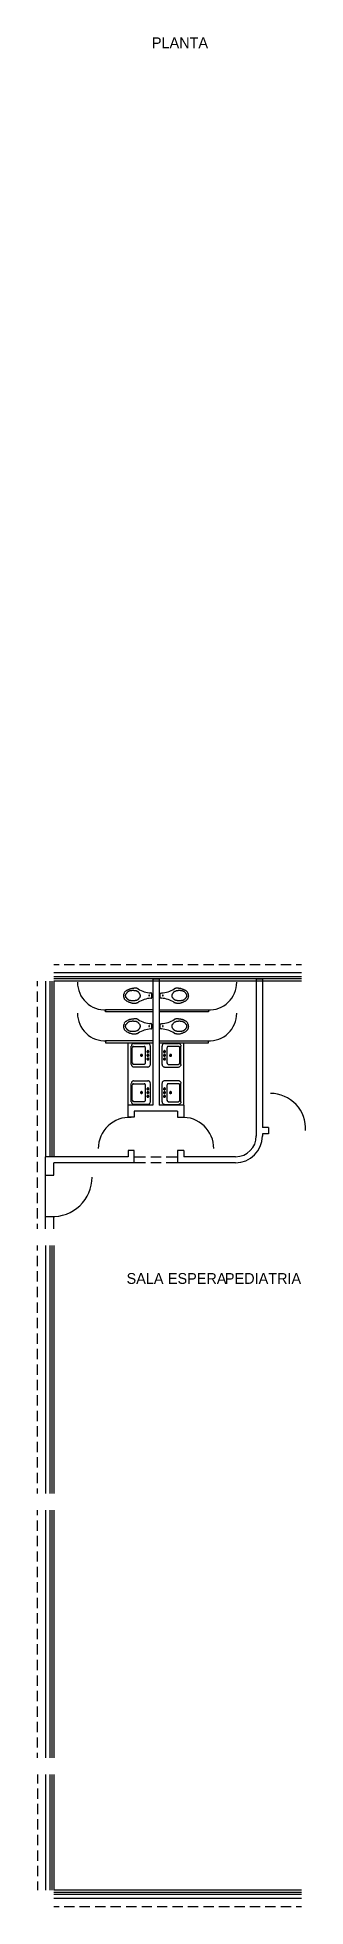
# Model space of a CAD drawing. Header units: metres. Extents: x 0 to 61, y 0 to 90.7.
# Drawn here: x 0 to 4.98, y 56.13 to 90.74 of the extents above; entities that cross this region are included whole.
import ezdxf

# ---------------------------------------------------------------- set-up
doc = ezdxf.new("R2010")
doc.units = ezdxf.units.M
for name, color, linetype in [('MURO_REAL', 7, 'Continuous'), ('PUERTA_REAL', 7, 'Continuous'), ('ROTULO_REAL', 7, 'Continuous')]:
    doc.layers.add(name, color=color, linetype=linetype)

msp = doc.modelspace()

# ---------------------------------------------------------------- texts
at = {"layer": 'ROTULO_REAL'}
for s, p in [('PLANTA', (2.125, 90.543)), ('SALA', (1.655, 67.662)), ('ESPERA', (2.421, 67.662)), ('PEDIATRIA', (3.479, 67.662))]:
    msp.add_text(s, height=0.2, dxfattribs=at).set_placement(p)

# ---------------------------------------------------------------- linework, layer by layer
at = {"layer": 'MURO_REAL'}
for p, q in [((0.309, 73.577), (0.402, 73.577)), ((4.898, 73.42), (0.309, 73.42)), ((0.5, 73.577), (0.691, 73.577)), ((0.784, 73.577), (0.975, 73.577)), ((1.073, 73.577), (1.264, 73.577)), ((1.357, 73.577), (1.548, 73.577)), ((1.646, 73.577), (1.837, 73.577)), ((1.935, 73.577), (2.126, 73.577)), ((2.219, 73.577), (2.41, 73.577)), ((2.508, 73.577), (2.699, 73.577)), ((2.792, 73.577), (2.983, 73.577)), ((3.081, 73.577), (3.272, 73.577)), ((3.365, 73.577), (3.561, 73.577)), ((3.654, 73.577), (3.845, 73.577)), ((3.943, 73.577), (4.134, 73.577)), ((4.227, 73.577), (4.418, 73.577)), ((4.516, 73.577), (4.707, 73.577)), ((4.8, 73.577), (4.898, 73.577)), ((0, 73.176), (0, 73.269)), ((0, 72.887), (0, 73.078)), ((0.152, 73.269), (0.152, 70.016)), ((0.23, 73.269), (0.23, 70.016)), ((0.269, 73.269), (0.269, 70.016)), ((4.898, 73.347), (0.309, 73.347)), ((4.898, 73.308), (0.309, 73.308)), ((0.309, 73.269), (0.309, 70.016)), ((4.898, 73.269), (0.309, 73.269)), ((2.14, 73.308), (2.258, 73.308)), ((2.14, 73.308), (2.14, 70.971)), ((2.258, 73.308), (2.258, 70.971)), ((4.056, 73.308), (4.173, 73.308)), ((4.056, 73.308), (4.056, 70.398)), ((4.173, 73.308), (4.173, 70.555)), ((0, 72.598), (0, 72.793)), ((2.14, 72.735), (1.264, 72.735)), ((1.264, 72.696), (1.264, 72.735)), ((2.14, 72.696), (1.264, 72.696)), ((2.121, 72.965), (2.121, 73.029)), ((2.258, 72.735), (3.174, 72.735)), ((3.174, 72.696), (2.258, 72.696)), ((2.278, 72.965), (2.278, 73.029)), ((3.174, 72.735), (3.174, 72.696)), ((0, 72.313), (0, 72.504)), ((2.121, 72.397), (2.121, 72.46)), ((2.278, 72.397), (2.278, 72.46)), ((0, 72.024), (0, 72.216)), ((2.14, 72.162), (1.264, 72.162)), ((1.264, 72.162), (1.264, 72.122)), ((1.264, 72.122), (2.14, 72.122)), ((1.685, 70.971), (1.685, 72.122)), ((1.739, 71.721), (1.739, 72.064)), ((1.758, 71.75), (1.758, 72.034)), ((1.783, 72.059), (1.979, 72.059)), ((1.788, 72.113), (2.047, 72.113)), ((1.998, 72.034), (1.998, 71.75)), ((2.091, 72.064), (2.091, 71.721)), ((2.258, 72.162), (3.174, 72.162)), ((2.258, 72.122), (3.174, 72.122)), ((2.307, 72.064), (2.307, 71.721)), ((2.616, 72.108), (2.356, 72.108)), ((2.4, 72.034), (2.4, 71.75)), ((2.616, 72.059), (2.424, 72.059)), ((2.64, 71.75), (2.64, 72.034)), ((2.66, 71.721), (2.66, 72.064)), ((2.718, 70.971), (2.718, 72.122)), ((3.174, 72.122), (3.174, 72.162)), ((0, 71.74), (0, 71.931)), ((1.979, 71.726), (1.783, 71.726)), ((2.047, 71.677), (1.788, 71.677)), ((1.954, 71.892), (1.91, 71.892)), ((1.93, 71.868), (1.93, 71.917)), ((2.067, 71.961), (2.023, 71.961)), ((2.067, 71.892), (2.023, 71.892)), ((2.067, 71.824), (2.023, 71.824)), ((2.047, 71.936), (2.047, 71.985)), ((2.047, 71.868), (2.047, 71.917)), ((2.047, 71.799), (2.047, 71.848)), ((2.331, 71.961), (2.376, 71.961)), ((2.331, 71.892), (2.376, 71.892)), ((2.331, 71.824), (2.376, 71.824)), ((2.356, 71.936), (2.356, 71.985)), ((2.356, 71.868), (2.356, 71.912)), ((2.356, 71.799), (2.356, 71.843)), ((2.356, 71.672), (2.616, 71.672)), ((2.424, 71.726), (2.616, 71.726)), ((2.444, 71.892), (2.493, 71.892)), ((2.469, 71.868), (2.469, 71.912)), ((0, 71.451), (0, 71.642)), ((0, 71.167), (0, 71.358)), ((1.739, 71.03), (1.739, 71.373)), ((1.758, 71.06), (1.758, 71.344)), ((1.783, 71.368), (1.979, 71.368)), ((1.788, 71.422), (2.047, 71.422)), ((1.998, 71.344), (1.998, 71.06)), ((2.091, 71.373), (2.091, 71.03)), ((2.307, 71.373), (2.307, 71.03)), ((2.616, 71.422), (2.356, 71.422)), ((2.4, 71.344), (2.4, 71.06)), ((2.616, 71.368), (2.424, 71.368)), ((2.64, 71.06), (2.64, 71.344)), ((2.66, 71.03), (2.66, 71.373)), ((0, 70.878), (0, 71.069)), ((1.685, 70.746), (1.685, 70.971)), ((2.14, 70.971), (1.685, 70.971)), ((1.979, 71.035), (1.783, 71.035)), ((2.047, 70.986), (1.788, 70.986)), ((1.954, 71.202), (1.91, 71.202)), ((1.93, 71.182), (1.93, 71.226)), ((2.067, 71.27), (2.023, 71.27)), ((2.067, 71.202), (2.023, 71.202)), ((2.067, 71.133), (2.023, 71.133)), ((2.047, 71.251), (2.047, 71.295)), ((2.047, 71.182), (2.047, 71.226)), ((2.047, 71.109), (2.047, 71.158)), ((2.718, 70.971), (2.258, 70.971)), ((2.331, 71.27), (2.376, 71.27)), ((2.331, 71.202), (2.376, 71.202)), ((2.331, 71.133), (2.376, 71.133)), ((2.356, 71.251), (2.356, 71.295)), ((2.356, 71.182), (2.356, 71.226)), ((2.356, 71.109), (2.356, 71.158)), ((2.356, 70.986), (2.616, 70.986)), ((2.424, 71.035), (2.616, 71.035)), ((2.444, 71.202), (2.493, 71.202)), ((2.469, 71.182), (2.469, 71.226)), ((2.718, 70.971), (2.718, 70.746)), ((0, 70.589), (0, 70.78)), ((1.798, 70.746), (1.685, 70.746)), ((1.798, 70.859), (1.798, 70.746)), ((2.601, 70.859), (1.798, 70.859)), ((2.601, 70.859), (2.601, 70.746)), ((2.601, 70.746), (2.718, 70.746)), ((0, 70.305), (0, 70.496)), ((4.286, 70.555), (4.173, 70.555)), ((4.173, 70.438), (4.173, 70.398)), ((4.286, 70.438), (4.173, 70.438)), ((4.286, 70.555), (4.286, 70.438)), ((0, 70.016), (0, 70.207)), ((0, 69.732), (0, 69.923)), ((1.685, 70.016), (0.152, 70.016)), ((0.152, 69.673), (0.152, 70.016)), ((1.798, 70.134), (1.685, 70.134)), ((1.685, 70.134), (1.685, 70.016)), ((1.798, 69.904), (1.798, 70.134)), ((1.798, 70.016), (2.008, 70.016)), ((2.106, 70.016), (2.297, 70.016)), ((2.39, 70.016), (2.601, 70.016)), ((2.718, 70.134), (2.601, 70.134)), ((2.601, 70.134), (2.601, 69.904)), ((2.718, 70.134), (2.718, 70.016)), ((3.673, 70.016), (2.718, 70.016)), ((0, 69.443), (0, 69.634)), ((0.152, 69.673), (0.309, 69.673)), ((0.152, 68.909), (0.152, 69.673)), ((1.798, 69.904), (0.309, 69.904)), ((0.309, 69.673), (0.309, 69.904)), ((2.008, 69.904), (1.798, 69.904)), ((2.297, 69.904), (2.106, 69.904)), ((2.601, 69.904), (2.39, 69.904)), ((3.673, 69.904), (2.601, 69.904)), ((0, 69.154), (0, 69.345)), ((0, 68.87), (0, 69.061)), ((0.152, 68.679), (0.152, 68.909)), ((0.152, 68.909), (0.309, 68.909)), ((0.309, 68.679), (0.309, 68.909)), ((0, 68.679), (0, 68.772)), ((0, 68.278), (0, 68.371)), ((0.152, 68.371), (0.152, 63.781)), ((0.23, 68.371), (0.23, 63.781)), ((0.269, 68.371), (0.269, 63.781)), ((0.309, 68.371), (0.309, 63.781)), ((0, 67.989), (0, 68.18)), ((0, 67.704), (0, 67.896)), ((0, 67.416), (0, 67.607)), ((0, 67.127), (0, 67.318)), ((0, 66.842), (0, 67.033)), ((0, 66.553), (0, 66.744)), ((0, 66.269), (0, 66.46)), ((0, 65.98), (0, 66.171)), ((0, 65.691), (0, 65.887)), ((0, 65.407), (0, 65.598)), ((0, 65.118), (0, 65.309)), ((0, 64.834), (0, 65.025)), ((0, 64.545), (0, 64.736)), ((0, 64.261), (0, 64.452)), ((0, 63.972), (0, 64.163)), ((0, 63.781), (0, 63.874)), ((0, 63.38), (0, 63.473)), ((0.152, 63.473), (0.152, 58.883)), ((0.23, 63.473), (0.23, 58.883)), ((0.269, 63.473), (0.269, 58.883)), ((0.309, 63.473), (0.309, 58.883)), ((0, 63.091), (0, 63.282)), ((0, 62.807), (0, 62.998)), ((0, 62.518), (0, 62.709)), ((0, 62.233), (0, 62.424)), ((0, 61.944), (0, 62.136)), ((0, 61.656), (0, 61.847)), ((0, 61.371), (0, 61.562)), ((0, 61.082), (0, 61.273)), ((0, 60.798), (0, 60.989)), ((0, 60.509), (0, 60.7)), ((0, 60.22), (0, 60.411)), ((0, 59.936), (0, 60.127)), ((0, 59.647), (0, 59.838)), ((0, 59.363), (0, 59.554)), ((0, 59.074), (0, 59.265)), ((0, 58.883), (0, 58.981)), ((0, 58.575), (0, 58.413)), ((0.152, 58.575), (0.152, 56.434)), ((0.23, 58.575), (0.23, 56.434)), ((0.269, 58.575), (0.269, 56.434)), ((0.309, 58.575), (0.309, 56.434)), ((0, 58.32), (0, 58.129)), ((0, 58.031), (0, 57.84)), ((0, 57.747), (0, 57.556)), ((0, 57.458), (0, 57.267)), ((0, 57.169), (0, 56.978)), ((0, 56.885), (0, 56.694)), ((0, 56.596), (0, 56.434)), ((4.898, 56.434), (0.309, 56.434)), ((4.898, 56.395), (0.309, 56.395)), ((4.898, 56.356), (0.309, 56.356)), ((4.898, 56.282), (0.309, 56.282)), ((0.309, 56.131), (0.402, 56.131)), ((0.5, 56.131), (0.691, 56.131)), ((0.784, 56.131), (0.975, 56.131)), ((1.073, 56.131), (1.264, 56.131)), ((1.357, 56.131), (1.548, 56.131)), ((1.646, 56.131), (1.837, 56.131)), ((1.935, 56.131), (2.126, 56.131)), ((2.219, 56.131), (2.41, 56.131)), ((2.508, 56.131), (2.699, 56.131)), ((2.792, 56.131), (2.983, 56.131)), ((3.081, 56.131), (3.272, 56.131)), ((3.365, 56.131), (3.561, 56.131)), ((3.654, 56.131), (3.845, 56.131)), ((3.943, 56.131), (4.134, 56.131)), ((4.227, 56.131), (4.418, 56.131)), ((4.516, 56.131), (4.707, 56.131)), ((4.8, 56.131), (4.898, 56.131))]:
    msp.add_line(p, q, dxfattribs=at)
at = {"layer": 'PUERTA_REAL'}
for points in [[(0.744, 73.247), (0.747, 73.194), (0.755, 73.143), (0.768, 73.093), (0.786, 73.045), (0.809, 72.998), (0.836, 72.954), (0.868, 72.913), (0.904, 72.875)], [(1.615, 73.052), (1.611, 73.046), (1.607, 73.039), (1.604, 73.033), (1.602, 73.026), (1.599, 73.019), (1.598, 73.012), (1.597, 73.004), (1.597, 72.997)], [(1.668, 73.101), (1.66, 73.096), (1.653, 73.091), (1.645, 73.086), (1.638, 73.08), (1.631, 73.074), (1.625, 73.068), (1.619, 73.061), (1.613, 73.054)], [(1.677, 73.064), (1.673, 73.061), (1.668, 73.058), (1.664, 73.054), (1.66, 73.05), (1.656, 73.046), (1.653, 73.041), (1.65, 73.037), (1.647, 73.032)], [(1.738, 73.125), (1.729, 73.123), (1.72, 73.121), (1.712, 73.118), (1.703, 73.115), (1.695, 73.112), (1.687, 73.108), (1.679, 73.104), (1.671, 73.1)], [(1.716, 73.087), (1.71, 73.085), (1.704, 73.083), (1.699, 73.081), (1.693, 73.078), (1.688, 73.076), (1.682, 73.073), (1.677, 73.07), (1.672, 73.067)], [(1.771, 73.092), (1.764, 73.092), (1.757, 73.092), (1.75, 73.091), (1.743, 73.09), (1.736, 73.089), (1.729, 73.088), (1.722, 73.086), (1.716, 73.085)], [(1.824, 73.136), (1.814, 73.136), (1.803, 73.136), (1.792, 73.135), (1.782, 73.134), (1.771, 73.133), (1.761, 73.131), (1.75, 73.129), (1.74, 73.127)], [(1.825, 73.085), (1.819, 73.086), (1.812, 73.088), (1.805, 73.089), (1.798, 73.09), (1.791, 73.091), (1.784, 73.092), (1.778, 73.092), (1.771, 73.092)], [(1.869, 73.125), (1.864, 73.127), (1.858, 73.13), (1.853, 73.132), (1.847, 73.133), (1.842, 73.135), (1.836, 73.136), (1.83, 73.136), (1.824, 73.136)], [(1.874, 73.067), (1.869, 73.07), (1.864, 73.073), (1.858, 73.076), (1.853, 73.078), (1.848, 73.081), (1.842, 73.083), (1.836, 73.085), (1.831, 73.087)], [(1.875, 73.116), (1.874, 73.117), (1.873, 73.118), (1.872, 73.118), (1.871, 73.119), (1.869, 73.12), (1.868, 73.12), (1.867, 73.121), (1.866, 73.122)], [(1.9, 73.032), (1.897, 73.037), (1.893, 73.041), (1.89, 73.046), (1.886, 73.05), (1.882, 73.054), (1.878, 73.058), (1.873, 73.061), (1.869, 73.064)], [(1.87, 73.123), (1.897, 73.107), (1.925, 73.093), (1.954, 73.081), (1.983, 73.07), (2.014, 73.062), (2.044, 73.055), (2.075, 73.051), (2.107, 73.049)], [(2.121, 73.031), (2.12, 73.034), (2.12, 73.038), (2.118, 73.04), (2.116, 73.043), (2.114, 73.045), (2.111, 73.047), (2.108, 73.048), (2.104, 73.048)], [(2.299, 73.048), (2.296, 73.048), (2.292, 73.047), (2.29, 73.045), (2.287, 73.043), (2.285, 73.04), (2.284, 73.038), (2.283, 73.034), (2.282, 73.031)], [(2.301, 73.049), (2.333, 73.051), (2.364, 73.055), (2.395, 73.062), (2.425, 73.07), (2.454, 73.081), (2.483, 73.093), (2.511, 73.107), (2.538, 73.123)], [(2.534, 73.064), (2.53, 73.061), (2.525, 73.058), (2.521, 73.054), (2.517, 73.05), (2.514, 73.046), (2.51, 73.041), (2.507, 73.037), (2.504, 73.032)], [(2.537, 73.122), (2.536, 73.121), (2.535, 73.12), (2.534, 73.12), (2.533, 73.119), (2.532, 73.118), (2.531, 73.118), (2.529, 73.117), (2.528, 73.116)], [(2.578, 73.087), (2.572, 73.085), (2.566, 73.083), (2.561, 73.081), (2.555, 73.078), (2.55, 73.076), (2.544, 73.073), (2.539, 73.07), (2.534, 73.067)], [(2.584, 73.136), (2.578, 73.136), (2.572, 73.136), (2.566, 73.135), (2.561, 73.133), (2.555, 73.132), (2.55, 73.13), (2.545, 73.127), (2.539, 73.125)], [(2.633, 73.092), (2.626, 73.092), (2.619, 73.092), (2.612, 73.091), (2.605, 73.09), (2.598, 73.089), (2.591, 73.088), (2.585, 73.086), (2.578, 73.085)], [(2.669, 73.127), (2.658, 73.129), (2.648, 73.131), (2.637, 73.133), (2.626, 73.134), (2.616, 73.135), (2.605, 73.136), (2.594, 73.136), (2.584, 73.136)], [(2.688, 73.085), (2.681, 73.086), (2.674, 73.088), (2.667, 73.089), (2.66, 73.09), (2.653, 73.091), (2.647, 73.092), (2.64, 73.092), (2.633, 73.092)], [(2.733, 73.1), (2.725, 73.104), (2.717, 73.108), (2.708, 73.112), (2.7, 73.115), (2.691, 73.118), (2.683, 73.121), (2.674, 73.123), (2.665, 73.125)], [(2.731, 73.067), (2.726, 73.07), (2.721, 73.073), (2.716, 73.076), (2.71, 73.078), (2.705, 73.081), (2.699, 73.083), (2.693, 73.085), (2.688, 73.087)], [(2.762, 73.032), (2.759, 73.037), (2.755, 73.041), (2.752, 73.046), (2.748, 73.05), (2.744, 73.054), (2.74, 73.058), (2.735, 73.061), (2.731, 73.064)], [(2.79, 73.054), (2.784, 73.061), (2.778, 73.068), (2.772, 73.074), (2.765, 73.08), (2.758, 73.086), (2.751, 73.091), (2.743, 73.096), (2.735, 73.101)], [(2.807, 72.997), (2.806, 73.004), (2.805, 73.012), (2.804, 73.019), (2.802, 73.026), (2.799, 73.033), (2.796, 73.039), (2.792, 73.046), (2.788, 73.052)], [(3.539, 72.875), (3.575, 72.913), (3.606, 72.954), (3.634, 72.998), (3.656, 73.045), (3.674, 73.093), (3.687, 73.143), (3.695, 73.194), (3.698, 73.247)], [(0.904, 72.875), (0.944, 72.841), (0.986, 72.812), (1.031, 72.787), (1.079, 72.766), (1.128, 72.751), (1.179, 72.741), (1.23, 72.735), (1.283, 72.735)], [(1.597, 72.997), (1.597, 72.989), (1.598, 72.982), (1.599, 72.975), (1.602, 72.968), (1.604, 72.961), (1.607, 72.954), (1.611, 72.948), (1.615, 72.942)], [(1.613, 72.94), (1.619, 72.933), (1.625, 72.926), (1.631, 72.919), (1.638, 72.913), (1.645, 72.908), (1.653, 72.902), (1.66, 72.897), (1.668, 72.893)], [(1.641, 73.031), (1.639, 73.027), (1.637, 73.023), (1.635, 73.019), (1.633, 73.015), (1.632, 73.01), (1.632, 73.006), (1.631, 73.001), (1.631, 72.997)], [(1.631, 72.997), (1.631, 72.992), (1.632, 72.988), (1.632, 72.983), (1.633, 72.979), (1.635, 72.974), (1.637, 72.97), (1.639, 72.966), (1.641, 72.962)], [(1.647, 72.966), (1.65, 72.962), (1.653, 72.957), (1.656, 72.953), (1.66, 72.948), (1.664, 72.945), (1.668, 72.941), (1.673, 72.937), (1.677, 72.934)], [(1.671, 72.894), (1.679, 72.889), (1.687, 72.885), (1.695, 72.882), (1.703, 72.879), (1.712, 72.876), (1.72, 72.873), (1.729, 72.87), (1.738, 72.868)], [(1.672, 72.932), (1.677, 72.929), (1.682, 72.925), (1.688, 72.923), (1.693, 72.92), (1.699, 72.918), (1.704, 72.915), (1.71, 72.913), (1.716, 72.912)], [(1.716, 72.914), (1.722, 72.912), (1.729, 72.91), (1.736, 72.909), (1.743, 72.908), (1.75, 72.907), (1.757, 72.907), (1.764, 72.906), (1.771, 72.906)], [(1.74, 72.867), (1.75, 72.864), (1.761, 72.862), (1.771, 72.861), (1.782, 72.859), (1.792, 72.858), (1.803, 72.858), (1.814, 72.857), (1.824, 72.857)], [(1.771, 72.906), (1.778, 72.906), (1.784, 72.907), (1.791, 72.907), (1.798, 72.908), (1.805, 72.909), (1.812, 72.91), (1.819, 72.912), (1.825, 72.914)], [(1.824, 72.862), (1.83, 72.862), (1.836, 72.863), (1.842, 72.864), (1.847, 72.865), (1.853, 72.867), (1.858, 72.869), (1.864, 72.871), (1.869, 72.874)], [(1.831, 72.912), (1.836, 72.913), (1.842, 72.915), (1.848, 72.918), (1.853, 72.92), (1.858, 72.923), (1.864, 72.925), (1.869, 72.929), (1.874, 72.932)], [(1.866, 72.872), (1.867, 72.872), (1.868, 72.873), (1.869, 72.874), (1.871, 72.874), (1.872, 72.875), (1.873, 72.876), (1.874, 72.877), (1.875, 72.877)], [(1.869, 72.934), (1.873, 72.937), (1.878, 72.941), (1.882, 72.945), (1.886, 72.948), (1.89, 72.953), (1.893, 72.957), (1.897, 72.962), (1.9, 72.966)], [(2.107, 72.95), (2.075, 72.947), (2.044, 72.943), (2.014, 72.936), (1.983, 72.928), (1.954, 72.918), (1.925, 72.905), (1.897, 72.891), (1.87, 72.875)], [(1.91, 72.997), (1.91, 73.001), (1.91, 73.006), (1.909, 73.01), (1.908, 73.015), (1.906, 73.019), (1.905, 73.023), (1.903, 73.027), (1.9, 73.031)], [(1.9, 72.962), (1.903, 72.966), (1.905, 72.97), (1.906, 72.974), (1.908, 72.979), (1.909, 72.983), (1.91, 72.988), (1.91, 72.992), (1.91, 72.997)], [(2.074, 73.009), (2.073, 73.009), (2.071, 73.008), (2.07, 73.008), (2.069, 73.007), (2.068, 73.006), (2.068, 73.004), (2.067, 73.003), (2.067, 73.002)], [(2.067, 73.002), (2.067, 73), (2.068, 72.999), (2.068, 72.998), (2.069, 72.996), (2.07, 72.996), (2.071, 72.995), (2.073, 72.994), (2.074, 72.994)], [(2.082, 73.002), (2.081, 73.003), (2.081, 73.004), (2.08, 73.006), (2.079, 73.007), (2.078, 73.008), (2.077, 73.008), (2.076, 73.009), (2.074, 73.009)], [(2.074, 72.994), (2.076, 72.994), (2.077, 72.995), (2.078, 72.996), (2.079, 72.996), (2.08, 72.998), (2.081, 72.999), (2.081, 73), (2.082, 73.002)], [(2.104, 72.95), (2.108, 72.951), (2.111, 72.952), (2.114, 72.953), (2.116, 72.955), (2.118, 72.958), (2.12, 72.961), (2.12, 72.964), (2.121, 72.967)], [(2.282, 72.967), (2.283, 72.964), (2.284, 72.961), (2.285, 72.958), (2.287, 72.955), (2.29, 72.953), (2.292, 72.952), (2.296, 72.951), (2.299, 72.95)], [(2.538, 72.875), (2.511, 72.891), (2.483, 72.905), (2.454, 72.918), (2.425, 72.928), (2.395, 72.936), (2.364, 72.943), (2.333, 72.947), (2.301, 72.95)], [(2.329, 73.009), (2.327, 73.009), (2.326, 73.008), (2.325, 73.008), (2.324, 73.007), (2.323, 73.006), (2.322, 73.004), (2.322, 73.003), (2.322, 73.002)], [(2.322, 73.002), (2.322, 73), (2.322, 72.999), (2.323, 72.998), (2.324, 72.996), (2.325, 72.996), (2.326, 72.995), (2.327, 72.994), (2.329, 72.994)], [(2.336, 73.002), (2.336, 73.003), (2.336, 73.004), (2.335, 73.006), (2.334, 73.007), (2.333, 73.008), (2.332, 73.008), (2.33, 73.009), (2.329, 73.009)], [(2.329, 72.994), (2.33, 72.994), (2.332, 72.995), (2.333, 72.996), (2.334, 72.996), (2.335, 72.998), (2.336, 72.999), (2.336, 73), (2.336, 73.002)], [(2.503, 73.031), (2.501, 73.027), (2.499, 73.023), (2.497, 73.019), (2.496, 73.015), (2.494, 73.01), (2.494, 73.006), (2.493, 73.001), (2.493, 72.997)], [(2.493, 72.997), (2.493, 72.992), (2.494, 72.988), (2.494, 72.983), (2.496, 72.979), (2.497, 72.974), (2.499, 72.97), (2.501, 72.966), (2.503, 72.962)], [(2.504, 72.966), (2.507, 72.962), (2.51, 72.957), (2.514, 72.953), (2.517, 72.948), (2.521, 72.945), (2.525, 72.941), (2.53, 72.937), (2.534, 72.934)], [(2.528, 72.877), (2.529, 72.877), (2.531, 72.876), (2.532, 72.875), (2.533, 72.874), (2.534, 72.874), (2.535, 72.873), (2.536, 72.872), (2.537, 72.872)], [(2.534, 72.932), (2.539, 72.929), (2.544, 72.925), (2.55, 72.923), (2.555, 72.92), (2.561, 72.918), (2.566, 72.915), (2.572, 72.913), (2.578, 72.912)], [(2.539, 72.874), (2.545, 72.871), (2.55, 72.869), (2.555, 72.867), (2.561, 72.865), (2.566, 72.864), (2.572, 72.863), (2.578, 72.862), (2.584, 72.862)], [(2.578, 72.914), (2.585, 72.912), (2.591, 72.91), (2.598, 72.909), (2.605, 72.908), (2.612, 72.907), (2.619, 72.907), (2.626, 72.906), (2.633, 72.906)], [(2.584, 72.857), (2.594, 72.857), (2.605, 72.858), (2.616, 72.858), (2.626, 72.859), (2.637, 72.861), (2.648, 72.862), (2.658, 72.864), (2.669, 72.867)], [(2.633, 72.906), (2.64, 72.906), (2.647, 72.907), (2.653, 72.907), (2.66, 72.908), (2.667, 72.909), (2.674, 72.91), (2.681, 72.912), (2.688, 72.914)], [(2.665, 72.868), (2.674, 72.87), (2.683, 72.873), (2.691, 72.876), (2.7, 72.879), (2.708, 72.882), (2.717, 72.885), (2.725, 72.889), (2.733, 72.894)], [(2.688, 72.912), (2.693, 72.913), (2.699, 72.915), (2.705, 72.918), (2.71, 72.92), (2.716, 72.923), (2.721, 72.925), (2.726, 72.929), (2.731, 72.932)], [(2.731, 72.934), (2.735, 72.937), (2.74, 72.941), (2.744, 72.945), (2.748, 72.948), (2.752, 72.953), (2.755, 72.957), (2.759, 72.962), (2.762, 72.966)], [(2.735, 72.893), (2.743, 72.897), (2.751, 72.902), (2.758, 72.908), (2.765, 72.913), (2.772, 72.919), (2.778, 72.926), (2.784, 72.933), (2.79, 72.94)], [(2.772, 72.997), (2.772, 73.001), (2.772, 73.006), (2.771, 73.01), (2.77, 73.015), (2.768, 73.019), (2.767, 73.023), (2.765, 73.027), (2.763, 73.031)], [(2.763, 72.962), (2.765, 72.966), (2.767, 72.97), (2.768, 72.974), (2.77, 72.979), (2.771, 72.983), (2.772, 72.988), (2.772, 72.992), (2.772, 72.997)], [(2.788, 72.942), (2.792, 72.948), (2.796, 72.954), (2.799, 72.961), (2.802, 72.968), (2.804, 72.975), (2.805, 72.982), (2.806, 72.989), (2.807, 72.997)], [(3.16, 72.735), (3.212, 72.735), (3.264, 72.741), (3.314, 72.751), (3.364, 72.766), (3.411, 72.787), (3.456, 72.812), (3.499, 72.841), (3.539, 72.875)], [(0.744, 72.673), (0.747, 72.621), (0.755, 72.57), (0.768, 72.52), (0.786, 72.472), (0.809, 72.425), (0.836, 72.381), (0.868, 72.34), (0.904, 72.302)], [(1.615, 72.484), (1.611, 72.478), (1.607, 72.471), (1.604, 72.465), (1.602, 72.458), (1.599, 72.451), (1.598, 72.443), (1.597, 72.436), (1.597, 72.429)], [(1.597, 72.429), (1.597, 72.421), (1.598, 72.414), (1.599, 72.407), (1.602, 72.399), (1.604, 72.393), (1.607, 72.386), (1.611, 72.38), (1.615, 72.373)], [(1.668, 72.537), (1.66, 72.533), (1.653, 72.528), (1.645, 72.523), (1.638, 72.517), (1.631, 72.511), (1.625, 72.504), (1.619, 72.497), (1.613, 72.49)], [(1.613, 72.372), (1.619, 72.365), (1.625, 72.358), (1.631, 72.351), (1.638, 72.345), (1.645, 72.339), (1.653, 72.334), (1.66, 72.329), (1.668, 72.325)], [(1.641, 72.468), (1.639, 72.464), (1.637, 72.46), (1.635, 72.456), (1.633, 72.451), (1.632, 72.447), (1.632, 72.443), (1.631, 72.438), (1.631, 72.433)], [(1.631, 72.433), (1.631, 72.429), (1.632, 72.424), (1.632, 72.42), (1.633, 72.416), (1.635, 72.411), (1.637, 72.407), (1.639, 72.403), (1.641, 72.399)], [(1.677, 72.496), (1.673, 72.493), (1.668, 72.489), (1.664, 72.486), (1.66, 72.482), (1.656, 72.478), (1.653, 72.473), (1.65, 72.469), (1.647, 72.464)], [(1.647, 72.398), (1.65, 72.393), (1.653, 72.389), (1.656, 72.384), (1.66, 72.38), (1.664, 72.376), (1.668, 72.373), (1.673, 72.369), (1.677, 72.366)], [(1.738, 72.562), (1.729, 72.56), (1.72, 72.557), (1.712, 72.555), (1.703, 72.552), (1.695, 72.548), (1.687, 72.545), (1.679, 72.541), (1.671, 72.537)], [(1.716, 72.519), (1.71, 72.517), (1.704, 72.515), (1.699, 72.513), (1.693, 72.51), (1.688, 72.508), (1.682, 72.505), (1.677, 72.502), (1.672, 72.498)], [(1.672, 72.364), (1.677, 72.36), (1.682, 72.357), (1.688, 72.354), (1.693, 72.352), (1.699, 72.349), (1.704, 72.347), (1.71, 72.345), (1.716, 72.344)], [(1.771, 72.524), (1.764, 72.524), (1.757, 72.524), (1.75, 72.523), (1.743, 72.522), (1.736, 72.521), (1.729, 72.52), (1.722, 72.518), (1.716, 72.517)], [(1.716, 72.346), (1.722, 72.344), (1.729, 72.342), (1.736, 72.341), (1.743, 72.34), (1.75, 72.339), (1.757, 72.338), (1.764, 72.338), (1.771, 72.338)], [(1.824, 72.568), (1.814, 72.568), (1.803, 72.568), (1.792, 72.567), (1.782, 72.566), (1.771, 72.564), (1.761, 72.563), (1.75, 72.561), (1.74, 72.559)], [(1.825, 72.517), (1.819, 72.518), (1.812, 72.52), (1.805, 72.521), (1.798, 72.522), (1.791, 72.523), (1.784, 72.524), (1.778, 72.524), (1.771, 72.524)], [(1.771, 72.338), (1.778, 72.338), (1.784, 72.338), (1.791, 72.339), (1.798, 72.34), (1.805, 72.341), (1.812, 72.342), (1.819, 72.344), (1.825, 72.346)], [(1.869, 72.557), (1.864, 72.559), (1.858, 72.562), (1.853, 72.564), (1.847, 72.565), (1.842, 72.567), (1.836, 72.567), (1.83, 72.568), (1.824, 72.568)], [(1.874, 72.498), (1.869, 72.502), (1.864, 72.505), (1.858, 72.508), (1.853, 72.51), (1.848, 72.513), (1.842, 72.515), (1.836, 72.517), (1.831, 72.519)], [(1.831, 72.344), (1.836, 72.345), (1.842, 72.347), (1.848, 72.349), (1.853, 72.352), (1.858, 72.354), (1.864, 72.357), (1.869, 72.36), (1.874, 72.364)], [(1.875, 72.548), (1.874, 72.549), (1.873, 72.549), (1.872, 72.55), (1.871, 72.551), (1.869, 72.552), (1.868, 72.552), (1.867, 72.553), (1.866, 72.554)], [(1.9, 72.464), (1.897, 72.469), (1.893, 72.473), (1.89, 72.478), (1.886, 72.482), (1.882, 72.486), (1.878, 72.489), (1.873, 72.493), (1.869, 72.496)], [(1.869, 72.366), (1.873, 72.369), (1.878, 72.373), (1.882, 72.376), (1.886, 72.38), (1.89, 72.384), (1.893, 72.389), (1.897, 72.393), (1.9, 72.398)], [(1.87, 72.555), (1.897, 72.539), (1.925, 72.525), (1.954, 72.513), (1.983, 72.502), (2.014, 72.494), (2.044, 72.487), (2.075, 72.483), (2.107, 72.48)], [(2.107, 72.382), (2.075, 72.379), (2.044, 72.375), (2.014, 72.368), (1.983, 72.36), (1.954, 72.349), (1.925, 72.337), (1.897, 72.323), (1.87, 72.307)], [(1.91, 72.433), (1.91, 72.438), (1.91, 72.443), (1.909, 72.447), (1.908, 72.451), (1.906, 72.456), (1.905, 72.46), (1.903, 72.464), (1.9, 72.468)], [(1.9, 72.399), (1.903, 72.403), (1.905, 72.407), (1.906, 72.411), (1.908, 72.416), (1.909, 72.42), (1.91, 72.424), (1.91, 72.429), (1.91, 72.433)], [(2.074, 72.441), (2.073, 72.441), (2.071, 72.44), (2.07, 72.44), (2.069, 72.439), (2.068, 72.438), (2.068, 72.436), (2.067, 72.435), (2.067, 72.433)], [(2.067, 72.433), (2.067, 72.432), (2.068, 72.431), (2.068, 72.429), (2.069, 72.428), (2.07, 72.427), (2.071, 72.427), (2.073, 72.426), (2.074, 72.426)], [(2.082, 72.433), (2.081, 72.435), (2.081, 72.436), (2.08, 72.438), (2.079, 72.439), (2.078, 72.44), (2.077, 72.44), (2.076, 72.441), (2.074, 72.441)], [(2.074, 72.426), (2.076, 72.426), (2.077, 72.427), (2.078, 72.427), (2.079, 72.428), (2.08, 72.429), (2.081, 72.431), (2.081, 72.432), (2.082, 72.433)], [(2.121, 72.463), (2.12, 72.466), (2.12, 72.469), (2.118, 72.472), (2.116, 72.475), (2.114, 72.477), (2.111, 72.478), (2.108, 72.48), (2.104, 72.48)], [(2.104, 72.382), (2.108, 72.383), (2.111, 72.384), (2.114, 72.385), (2.116, 72.387), (2.118, 72.39), (2.12, 72.393), (2.12, 72.396), (2.121, 72.399)], [(2.299, 72.48), (2.296, 72.48), (2.292, 72.478), (2.29, 72.477), (2.287, 72.475), (2.285, 72.472), (2.284, 72.469), (2.283, 72.466), (2.282, 72.463)], [(2.282, 72.399), (2.283, 72.396), (2.284, 72.393), (2.285, 72.39), (2.287, 72.387), (2.29, 72.385), (2.292, 72.384), (2.296, 72.383), (2.299, 72.382)], [(2.301, 72.48), (2.333, 72.483), (2.364, 72.487), (2.395, 72.494), (2.425, 72.502), (2.454, 72.513), (2.483, 72.525), (2.511, 72.539), (2.538, 72.555)], [(2.538, 72.307), (2.511, 72.323), (2.483, 72.337), (2.454, 72.349), (2.425, 72.36), (2.395, 72.368), (2.364, 72.375), (2.333, 72.379), (2.301, 72.382)], [(2.329, 72.441), (2.327, 72.441), (2.326, 72.44), (2.325, 72.44), (2.324, 72.439), (2.323, 72.438), (2.322, 72.436), (2.322, 72.435), (2.322, 72.433)], [(2.322, 72.433), (2.322, 72.432), (2.322, 72.431), (2.323, 72.429), (2.324, 72.428), (2.325, 72.427), (2.326, 72.427), (2.327, 72.426), (2.329, 72.426)], [(2.336, 72.433), (2.336, 72.435), (2.336, 72.436), (2.335, 72.438), (2.334, 72.439), (2.333, 72.44), (2.332, 72.44), (2.33, 72.441), (2.329, 72.441)], [(2.329, 72.426), (2.33, 72.426), (2.332, 72.427), (2.333, 72.427), (2.334, 72.428), (2.335, 72.429), (2.336, 72.431), (2.336, 72.432), (2.336, 72.433)], [(2.503, 72.468), (2.501, 72.464), (2.499, 72.46), (2.497, 72.456), (2.496, 72.451), (2.494, 72.447), (2.494, 72.443), (2.493, 72.438), (2.493, 72.433)], [(2.493, 72.433), (2.493, 72.429), (2.494, 72.424), (2.494, 72.42), (2.496, 72.416), (2.497, 72.411), (2.499, 72.407), (2.501, 72.403), (2.503, 72.399)], [(2.534, 72.496), (2.53, 72.493), (2.525, 72.489), (2.521, 72.486), (2.517, 72.482), (2.514, 72.478), (2.51, 72.473), (2.507, 72.469), (2.504, 72.464)], [(2.504, 72.398), (2.507, 72.393), (2.51, 72.389), (2.514, 72.384), (2.517, 72.38), (2.521, 72.376), (2.525, 72.373), (2.53, 72.369), (2.534, 72.366)], [(2.537, 72.554), (2.536, 72.553), (2.535, 72.552), (2.534, 72.552), (2.533, 72.551), (2.532, 72.55), (2.531, 72.549), (2.529, 72.549), (2.528, 72.548)], [(2.578, 72.519), (2.572, 72.517), (2.566, 72.515), (2.561, 72.513), (2.555, 72.51), (2.55, 72.508), (2.544, 72.505), (2.539, 72.502), (2.534, 72.498)], [(2.534, 72.364), (2.539, 72.36), (2.544, 72.357), (2.55, 72.354), (2.555, 72.352), (2.561, 72.349), (2.566, 72.347), (2.572, 72.345), (2.578, 72.344)], [(2.584, 72.568), (2.578, 72.568), (2.572, 72.567), (2.566, 72.567), (2.561, 72.565), (2.555, 72.564), (2.55, 72.562), (2.545, 72.559), (2.539, 72.557)], [(2.633, 72.524), (2.626, 72.524), (2.619, 72.524), (2.612, 72.523), (2.605, 72.522), (2.598, 72.521), (2.591, 72.52), (2.585, 72.518), (2.578, 72.517)], [(2.578, 72.346), (2.585, 72.344), (2.591, 72.342), (2.598, 72.341), (2.605, 72.34), (2.612, 72.339), (2.619, 72.338), (2.626, 72.338), (2.633, 72.338)], [(2.669, 72.559), (2.658, 72.561), (2.648, 72.563), (2.637, 72.564), (2.626, 72.566), (2.616, 72.567), (2.605, 72.568), (2.594, 72.568), (2.584, 72.568)], [(2.688, 72.517), (2.681, 72.518), (2.674, 72.52), (2.667, 72.521), (2.66, 72.522), (2.653, 72.523), (2.647, 72.524), (2.64, 72.524), (2.633, 72.524)], [(2.633, 72.338), (2.64, 72.338), (2.647, 72.338), (2.653, 72.339), (2.66, 72.34), (2.667, 72.341), (2.674, 72.342), (2.681, 72.344), (2.688, 72.346)], [(2.733, 72.537), (2.725, 72.541), (2.717, 72.545), (2.708, 72.548), (2.7, 72.552), (2.691, 72.555), (2.683, 72.557), (2.674, 72.56), (2.665, 72.562)], [(2.731, 72.498), (2.726, 72.502), (2.721, 72.505), (2.716, 72.508), (2.71, 72.51), (2.705, 72.513), (2.699, 72.515), (2.693, 72.517), (2.688, 72.519)], [(2.688, 72.344), (2.693, 72.345), (2.699, 72.347), (2.705, 72.349), (2.71, 72.352), (2.716, 72.354), (2.721, 72.357), (2.726, 72.36), (2.731, 72.364)], [(2.762, 72.464), (2.759, 72.469), (2.755, 72.473), (2.752, 72.478), (2.748, 72.482), (2.744, 72.486), (2.74, 72.489), (2.735, 72.493), (2.731, 72.496)], [(2.731, 72.366), (2.735, 72.369), (2.74, 72.373), (2.744, 72.376), (2.748, 72.38), (2.752, 72.384), (2.755, 72.389), (2.759, 72.393), (2.762, 72.398)], [(2.79, 72.49), (2.784, 72.497), (2.778, 72.504), (2.772, 72.511), (2.765, 72.517), (2.758, 72.523), (2.751, 72.528), (2.743, 72.533), (2.735, 72.537)], [(2.735, 72.325), (2.743, 72.329), (2.751, 72.334), (2.758, 72.339), (2.765, 72.345), (2.772, 72.351), (2.778, 72.358), (2.784, 72.365), (2.79, 72.372)], [(2.772, 72.433), (2.772, 72.438), (2.772, 72.443), (2.771, 72.447), (2.77, 72.451), (2.768, 72.456), (2.767, 72.46), (2.765, 72.464), (2.763, 72.468)], [(2.763, 72.399), (2.765, 72.403), (2.767, 72.407), (2.768, 72.411), (2.77, 72.416), (2.771, 72.42), (2.772, 72.424), (2.772, 72.429), (2.772, 72.433)], [(2.807, 72.429), (2.806, 72.436), (2.805, 72.443), (2.804, 72.451), (2.802, 72.458), (2.799, 72.465), (2.796, 72.471), (2.792, 72.478), (2.788, 72.484)], [(2.788, 72.373), (2.792, 72.38), (2.796, 72.386), (2.799, 72.393), (2.802, 72.399), (2.804, 72.407), (2.805, 72.414), (2.806, 72.421), (2.807, 72.429)], [(3.539, 72.302), (3.575, 72.34), (3.606, 72.381), (3.634, 72.425), (3.656, 72.472), (3.674, 72.52), (3.687, 72.57), (3.695, 72.621), (3.698, 72.673)], [(0.904, 72.302), (0.944, 72.268), (0.986, 72.239), (1.031, 72.214), (1.079, 72.193), (1.128, 72.178), (1.179, 72.168), (1.23, 72.162), (1.283, 72.162)], [(1.671, 72.325), (1.679, 72.321), (1.687, 72.317), (1.695, 72.314), (1.703, 72.31), (1.712, 72.307), (1.72, 72.305), (1.729, 72.302), (1.738, 72.3)], [(1.74, 72.298), (1.75, 72.296), (1.761, 72.294), (1.771, 72.293), (1.782, 72.291), (1.792, 72.29), (1.803, 72.29), (1.814, 72.289), (1.824, 72.289)], [(1.79, 72.113), (1.781, 72.112), (1.772, 72.109), (1.764, 72.105), (1.757, 72.099), (1.752, 72.092), (1.747, 72.084), (1.745, 72.075), (1.744, 72.066)], [(1.785, 72.059), (1.781, 72.058), (1.777, 72.057), (1.773, 72.055), (1.77, 72.052), (1.767, 72.049), (1.765, 72.045), (1.764, 72.041), (1.763, 72.037)], [(1.824, 72.294), (1.83, 72.294), (1.836, 72.295), (1.842, 72.296), (1.847, 72.297), (1.853, 72.298), (1.858, 72.3), (1.864, 72.303), (1.869, 72.305)], [(1.866, 72.309), (1.867, 72.309), (1.868, 72.31), (1.869, 72.311), (1.871, 72.311), (1.872, 72.312), (1.873, 72.313), (1.874, 72.313), (1.875, 72.314)], [(2.003, 72.037), (2.003, 72.041), (2.002, 72.045), (2, 72.049), (1.997, 72.052), (1.994, 72.055), (1.99, 72.057), (1.986, 72.058), (1.981, 72.059)], [(2.096, 72.066), (2.095, 72.075), (2.093, 72.084), (2.088, 72.092), (2.083, 72.099), (2.076, 72.105), (2.068, 72.109), (2.059, 72.112), (2.05, 72.113)], [(2.358, 72.113), (2.349, 72.112), (2.34, 72.109), (2.332, 72.105), (2.325, 72.099), (2.32, 72.092), (2.315, 72.084), (2.313, 72.075), (2.312, 72.066)], [(2.427, 72.059), (2.422, 72.058), (2.418, 72.057), (2.415, 72.055), (2.411, 72.052), (2.409, 72.049), (2.407, 72.045), (2.405, 72.041), (2.405, 72.037)], [(2.528, 72.314), (2.529, 72.313), (2.531, 72.313), (2.532, 72.312), (2.533, 72.311), (2.534, 72.311), (2.535, 72.31), (2.536, 72.309), (2.537, 72.309)], [(2.539, 72.305), (2.545, 72.303), (2.55, 72.3), (2.555, 72.298), (2.561, 72.297), (2.566, 72.296), (2.572, 72.295), (2.578, 72.294), (2.584, 72.294)], [(2.584, 72.289), (2.594, 72.289), (2.605, 72.29), (2.616, 72.29), (2.626, 72.291), (2.637, 72.293), (2.648, 72.294), (2.658, 72.296), (2.669, 72.298)], [(2.664, 72.066), (2.664, 72.075), (2.661, 72.084), (2.657, 72.092), (2.651, 72.099), (2.644, 72.105), (2.636, 72.109), (2.627, 72.112), (2.618, 72.113)], [(2.64, 72.037), (2.64, 72.041), (2.638, 72.045), (2.636, 72.049), (2.634, 72.052), (2.63, 72.055), (2.627, 72.057), (2.622, 72.058), (2.618, 72.059)], [(2.665, 72.3), (2.674, 72.302), (2.683, 72.305), (2.691, 72.307), (2.7, 72.31), (2.708, 72.314), (2.717, 72.317), (2.725, 72.321), (2.733, 72.325)], [(3.16, 72.162), (3.212, 72.162), (3.264, 72.168), (3.314, 72.178), (3.364, 72.193), (3.411, 72.214), (3.456, 72.239), (3.499, 72.268), (3.539, 72.302)], [(1.744, 71.723), (1.745, 71.714), (1.747, 71.705), (1.752, 71.697), (1.757, 71.69), (1.764, 71.685), (1.772, 71.68), (1.781, 71.678), (1.79, 71.677)], [(1.763, 71.753), (1.764, 71.748), (1.765, 71.744), (1.767, 71.74), (1.77, 71.737), (1.773, 71.734), (1.777, 71.732), (1.781, 71.731), (1.785, 71.731)], [(1.932, 71.912), (1.929, 71.911), (1.926, 71.91), (1.923, 71.909), (1.92, 71.907), (1.918, 71.904), (1.916, 71.901), (1.915, 71.898), (1.915, 71.895)], [(1.915, 71.895), (1.915, 71.891), (1.916, 71.888), (1.918, 71.885), (1.92, 71.883), (1.923, 71.88), (1.926, 71.879), (1.929, 71.878), (1.932, 71.878)], [(1.949, 71.895), (1.949, 71.898), (1.948, 71.901), (1.946, 71.904), (1.944, 71.907), (1.942, 71.909), (1.939, 71.91), (1.936, 71.911), (1.932, 71.912)], [(1.932, 71.878), (1.936, 71.878), (1.939, 71.879), (1.942, 71.88), (1.944, 71.883), (1.946, 71.885), (1.948, 71.888), (1.949, 71.891), (1.949, 71.895)], [(1.981, 71.731), (1.986, 71.731), (1.99, 71.732), (1.994, 71.734), (1.997, 71.737), (2, 71.74), (2.002, 71.744), (2.003, 71.748), (2.003, 71.753)], [(2.05, 71.98), (2.046, 71.98), (2.043, 71.979), (2.04, 71.977), (2.038, 71.975), (2.036, 71.973), (2.034, 71.97), (2.033, 71.967), (2.033, 71.963)], [(2.033, 71.963), (2.033, 71.96), (2.034, 71.957), (2.036, 71.954), (2.038, 71.951), (2.04, 71.949), (2.043, 71.947), (2.046, 71.946), (2.05, 71.946)], [(2.05, 71.912), (2.046, 71.911), (2.043, 71.91), (2.04, 71.909), (2.038, 71.907), (2.036, 71.904), (2.034, 71.901), (2.033, 71.898), (2.033, 71.895)], [(2.033, 71.895), (2.033, 71.891), (2.034, 71.888), (2.036, 71.885), (2.038, 71.883), (2.04, 71.88), (2.043, 71.879), (2.046, 71.878), (2.05, 71.878)], [(2.05, 71.843), (2.046, 71.843), (2.043, 71.842), (2.04, 71.84), (2.038, 71.838), (2.036, 71.836), (2.034, 71.833), (2.033, 71.83), (2.033, 71.826)], [(2.033, 71.826), (2.033, 71.823), (2.034, 71.819), (2.036, 71.817), (2.038, 71.814), (2.04, 71.812), (2.043, 71.81), (2.046, 71.809), (2.05, 71.809)], [(2.067, 71.963), (2.067, 71.967), (2.066, 71.97), (2.064, 71.973), (2.062, 71.975), (2.059, 71.977), (2.056, 71.979), (2.053, 71.98), (2.05, 71.98)], [(2.05, 71.946), (2.053, 71.946), (2.056, 71.947), (2.059, 71.949), (2.062, 71.951), (2.064, 71.954), (2.066, 71.957), (2.067, 71.96), (2.067, 71.963)], [(2.067, 71.895), (2.067, 71.898), (2.066, 71.901), (2.064, 71.904), (2.062, 71.907), (2.059, 71.909), (2.056, 71.91), (2.053, 71.911), (2.05, 71.912)], [(2.05, 71.878), (2.053, 71.878), (2.056, 71.879), (2.059, 71.88), (2.062, 71.883), (2.064, 71.885), (2.066, 71.888), (2.067, 71.891), (2.067, 71.895)], [(2.067, 71.826), (2.067, 71.83), (2.066, 71.833), (2.064, 71.836), (2.062, 71.838), (2.059, 71.84), (2.056, 71.842), (2.053, 71.843), (2.05, 71.843)], [(2.05, 71.809), (2.053, 71.809), (2.056, 71.81), (2.059, 71.812), (2.062, 71.814), (2.064, 71.817), (2.066, 71.819), (2.067, 71.823), (2.067, 71.826)], [(2.05, 71.677), (2.059, 71.678), (2.068, 71.68), (2.076, 71.685), (2.083, 71.69), (2.088, 71.697), (2.093, 71.705), (2.095, 71.714), (2.096, 71.723)], [(2.312, 71.723), (2.313, 71.714), (2.315, 71.705), (2.32, 71.697), (2.325, 71.69), (2.332, 71.685), (2.34, 71.68), (2.349, 71.678), (2.358, 71.677)], [(2.358, 71.98), (2.355, 71.98), (2.352, 71.979), (2.349, 71.977), (2.346, 71.975), (2.344, 71.973), (2.343, 71.97), (2.342, 71.967), (2.341, 71.963)], [(2.341, 71.963), (2.342, 71.96), (2.343, 71.957), (2.344, 71.954), (2.346, 71.951), (2.349, 71.949), (2.352, 71.947), (2.355, 71.946), (2.358, 71.946)], [(2.358, 71.912), (2.355, 71.911), (2.352, 71.91), (2.349, 71.909), (2.346, 71.907), (2.344, 71.904), (2.343, 71.901), (2.342, 71.898), (2.341, 71.895)], [(2.341, 71.895), (2.342, 71.891), (2.343, 71.888), (2.344, 71.885), (2.346, 71.883), (2.349, 71.88), (2.352, 71.879), (2.355, 71.878), (2.358, 71.878)], [(2.358, 71.843), (2.355, 71.843), (2.352, 71.842), (2.349, 71.84), (2.346, 71.838), (2.344, 71.836), (2.343, 71.833), (2.342, 71.83), (2.341, 71.826)], [(2.341, 71.826), (2.342, 71.823), (2.343, 71.819), (2.344, 71.817), (2.346, 71.814), (2.349, 71.812), (2.352, 71.81), (2.355, 71.809), (2.358, 71.809)], [(2.376, 71.963), (2.375, 71.967), (2.374, 71.97), (2.373, 71.973), (2.37, 71.975), (2.368, 71.977), (2.365, 71.979), (2.362, 71.98), (2.358, 71.98)], [(2.358, 71.946), (2.362, 71.946), (2.365, 71.947), (2.368, 71.949), (2.37, 71.951), (2.373, 71.954), (2.374, 71.957), (2.375, 71.96), (2.376, 71.963)], [(2.376, 71.895), (2.375, 71.898), (2.374, 71.901), (2.373, 71.904), (2.37, 71.907), (2.368, 71.909), (2.365, 71.91), (2.362, 71.911), (2.358, 71.912)], [(2.358, 71.878), (2.362, 71.878), (2.365, 71.879), (2.368, 71.88), (2.37, 71.883), (2.373, 71.885), (2.374, 71.888), (2.375, 71.891), (2.376, 71.895)], [(2.376, 71.826), (2.375, 71.83), (2.374, 71.833), (2.373, 71.836), (2.37, 71.838), (2.368, 71.84), (2.365, 71.842), (2.362, 71.843), (2.358, 71.843)], [(2.358, 71.809), (2.362, 71.809), (2.365, 71.81), (2.368, 71.812), (2.37, 71.814), (2.373, 71.817), (2.374, 71.819), (2.375, 71.823), (2.376, 71.826)], [(2.405, 71.753), (2.405, 71.748), (2.407, 71.744), (2.409, 71.74), (2.411, 71.737), (2.415, 71.734), (2.418, 71.732), (2.422, 71.731), (2.427, 71.731)], [(2.471, 71.912), (2.468, 71.911), (2.464, 71.91), (2.461, 71.909), (2.459, 71.907), (2.457, 71.904), (2.455, 71.901), (2.454, 71.898), (2.454, 71.895)], [(2.454, 71.895), (2.454, 71.891), (2.455, 71.888), (2.457, 71.885), (2.459, 71.883), (2.461, 71.88), (2.464, 71.879), (2.468, 71.878), (2.471, 71.878)], [(2.488, 71.895), (2.488, 71.898), (2.487, 71.901), (2.485, 71.904), (2.483, 71.907), (2.481, 71.909), (2.478, 71.91), (2.474, 71.911), (2.471, 71.912)], [(2.471, 71.878), (2.474, 71.878), (2.478, 71.879), (2.481, 71.88), (2.483, 71.883), (2.485, 71.885), (2.487, 71.888), (2.488, 71.891), (2.488, 71.895)], [(2.618, 71.731), (2.622, 71.731), (2.627, 71.732), (2.63, 71.734), (2.634, 71.737), (2.636, 71.74), (2.638, 71.744), (2.64, 71.748), (2.64, 71.753)], [(2.618, 71.677), (2.627, 71.678), (2.636, 71.68), (2.644, 71.685), (2.651, 71.69), (2.657, 71.697), (2.661, 71.705), (2.664, 71.714), (2.664, 71.723)], [(1.79, 71.422), (1.781, 71.421), (1.772, 71.418), (1.764, 71.414), (1.757, 71.408), (1.752, 71.402), (1.747, 71.394), (1.745, 71.385), (1.744, 71.376)], [(1.785, 71.368), (1.781, 71.368), (1.777, 71.366), (1.773, 71.364), (1.77, 71.362), (1.767, 71.358), (1.765, 71.355), (1.764, 71.351), (1.763, 71.346)], [(2.003, 71.346), (2.003, 71.351), (2.002, 71.355), (2, 71.358), (1.997, 71.362), (1.994, 71.364), (1.99, 71.366), (1.986, 71.368), (1.981, 71.368)], [(2.096, 71.376), (2.095, 71.385), (2.093, 71.394), (2.088, 71.402), (2.083, 71.408), (2.076, 71.414), (2.068, 71.418), (2.059, 71.421), (2.05, 71.422)], [(2.358, 71.422), (2.349, 71.421), (2.34, 71.418), (2.332, 71.414), (2.325, 71.408), (2.32, 71.402), (2.315, 71.394), (2.313, 71.385), (2.312, 71.376)], [(2.427, 71.368), (2.422, 71.368), (2.418, 71.366), (2.415, 71.364), (2.411, 71.362), (2.409, 71.358), (2.407, 71.355), (2.405, 71.351), (2.405, 71.346)], [(2.664, 71.376), (2.664, 71.385), (2.661, 71.394), (2.657, 71.402), (2.651, 71.408), (2.644, 71.414), (2.636, 71.418), (2.627, 71.421), (2.618, 71.422)], [(2.64, 71.346), (2.64, 71.351), (2.638, 71.355), (2.636, 71.358), (2.634, 71.362), (2.63, 71.364), (2.627, 71.366), (2.622, 71.368), (2.618, 71.368)], [(1.744, 71.033), (1.745, 71.023), (1.747, 71.015), (1.752, 71.007), (1.757, 71), (1.764, 70.994), (1.772, 70.99), (1.781, 70.987), (1.79, 70.986)], [(1.763, 71.062), (1.764, 71.058), (1.765, 71.053), (1.767, 71.05), (1.77, 71.046), (1.773, 71.044), (1.777, 71.042), (1.781, 71.04), (1.785, 71.04)], [(1.932, 71.221), (1.929, 71.221), (1.926, 71.22), (1.923, 71.218), (1.92, 71.216), (1.918, 71.214), (1.916, 71.211), (1.915, 71.208), (1.915, 71.204)], [(1.915, 71.204), (1.915, 71.201), (1.916, 71.197), (1.918, 71.194), (1.92, 71.192), (1.923, 71.19), (1.926, 71.188), (1.929, 71.187), (1.932, 71.187)], [(1.949, 71.204), (1.949, 71.208), (1.948, 71.211), (1.946, 71.214), (1.944, 71.216), (1.942, 71.218), (1.939, 71.22), (1.936, 71.221), (1.932, 71.221)], [(1.932, 71.187), (1.936, 71.187), (1.939, 71.188), (1.942, 71.19), (1.944, 71.192), (1.946, 71.194), (1.948, 71.197), (1.949, 71.201), (1.949, 71.204)], [(1.981, 71.04), (1.986, 71.04), (1.99, 71.042), (1.994, 71.044), (1.997, 71.046), (2, 71.05), (2.002, 71.053), (2.003, 71.058), (2.003, 71.062)], [(2.05, 71.29), (2.046, 71.289), (2.043, 71.288), (2.04, 71.287), (2.038, 71.285), (2.036, 71.282), (2.034, 71.279), (2.033, 71.276), (2.033, 71.273)], [(2.033, 71.273), (2.033, 71.269), (2.034, 71.266), (2.036, 71.263), (2.038, 71.261), (2.04, 71.258), (2.043, 71.257), (2.046, 71.256), (2.05, 71.256)], [(2.05, 71.221), (2.046, 71.221), (2.043, 71.22), (2.04, 71.218), (2.038, 71.216), (2.036, 71.214), (2.034, 71.211), (2.033, 71.208), (2.033, 71.204)], [(2.033, 71.204), (2.033, 71.201), (2.034, 71.197), (2.036, 71.194), (2.038, 71.192), (2.04, 71.19), (2.043, 71.188), (2.046, 71.187), (2.05, 71.187)], [(2.05, 71.153), (2.046, 71.152), (2.043, 71.151), (2.04, 71.15), (2.038, 71.148), (2.036, 71.145), (2.034, 71.142), (2.033, 71.139), (2.033, 71.136)], [(2.033, 71.136), (2.033, 71.132), (2.034, 71.129), (2.036, 71.126), (2.038, 71.123), (2.04, 71.121), (2.043, 71.12), (2.046, 71.119), (2.05, 71.118)], [(2.067, 71.273), (2.067, 71.276), (2.066, 71.279), (2.064, 71.282), (2.062, 71.285), (2.059, 71.287), (2.056, 71.288), (2.053, 71.289), (2.05, 71.29)], [(2.05, 71.256), (2.053, 71.256), (2.056, 71.257), (2.059, 71.258), (2.062, 71.261), (2.064, 71.263), (2.066, 71.266), (2.067, 71.269), (2.067, 71.273)], [(2.067, 71.204), (2.067, 71.208), (2.066, 71.211), (2.064, 71.214), (2.062, 71.216), (2.059, 71.218), (2.056, 71.22), (2.053, 71.221), (2.05, 71.221)], [(2.05, 71.187), (2.053, 71.187), (2.056, 71.188), (2.059, 71.19), (2.062, 71.192), (2.064, 71.194), (2.066, 71.197), (2.067, 71.201), (2.067, 71.204)], [(2.067, 71.136), (2.067, 71.139), (2.066, 71.142), (2.064, 71.145), (2.062, 71.148), (2.059, 71.15), (2.056, 71.151), (2.053, 71.152), (2.05, 71.153)], [(2.05, 71.118), (2.053, 71.119), (2.056, 71.12), (2.059, 71.121), (2.062, 71.123), (2.064, 71.126), (2.066, 71.129), (2.067, 71.132), (2.067, 71.136)], [(2.05, 70.986), (2.059, 70.987), (2.068, 70.99), (2.076, 70.994), (2.083, 71), (2.088, 71.007), (2.093, 71.015), (2.095, 71.023), (2.096, 71.033)], [(2.312, 71.033), (2.313, 71.023), (2.315, 71.015), (2.32, 71.007), (2.325, 71), (2.332, 70.994), (2.34, 70.99), (2.349, 70.987), (2.358, 70.986)], [(2.358, 71.29), (2.355, 71.289), (2.352, 71.288), (2.349, 71.287), (2.346, 71.285), (2.344, 71.282), (2.343, 71.279), (2.342, 71.276), (2.341, 71.273)], [(2.341, 71.273), (2.342, 71.269), (2.343, 71.266), (2.344, 71.263), (2.346, 71.261), (2.349, 71.258), (2.352, 71.257), (2.355, 71.256), (2.358, 71.256)], [(2.358, 71.221), (2.355, 71.221), (2.352, 71.22), (2.349, 71.218), (2.346, 71.216), (2.344, 71.214), (2.343, 71.211), (2.342, 71.208), (2.341, 71.204)], [(2.341, 71.204), (2.342, 71.201), (2.343, 71.197), (2.344, 71.194), (2.346, 71.192), (2.349, 71.19), (2.352, 71.188), (2.355, 71.187), (2.358, 71.187)], [(2.358, 71.153), (2.355, 71.152), (2.352, 71.151), (2.349, 71.15), (2.346, 71.148), (2.344, 71.145), (2.343, 71.142), (2.342, 71.139), (2.341, 71.136)], [(2.341, 71.136), (2.342, 71.132), (2.343, 71.129), (2.344, 71.126), (2.346, 71.123), (2.349, 71.121), (2.352, 71.12), (2.355, 71.119), (2.358, 71.118)], [(2.376, 71.273), (2.375, 71.276), (2.374, 71.279), (2.373, 71.282), (2.37, 71.285), (2.368, 71.287), (2.365, 71.288), (2.362, 71.289), (2.358, 71.29)], [(2.358, 71.256), (2.362, 71.256), (2.365, 71.257), (2.368, 71.258), (2.37, 71.261), (2.373, 71.263), (2.374, 71.266), (2.375, 71.269), (2.376, 71.273)], [(2.376, 71.204), (2.375, 71.208), (2.374, 71.211), (2.373, 71.214), (2.37, 71.216), (2.368, 71.218), (2.365, 71.22), (2.362, 71.221), (2.358, 71.221)], [(2.358, 71.187), (2.362, 71.187), (2.365, 71.188), (2.368, 71.19), (2.37, 71.192), (2.373, 71.194), (2.374, 71.197), (2.375, 71.201), (2.376, 71.204)], [(2.376, 71.136), (2.375, 71.139), (2.374, 71.142), (2.373, 71.145), (2.37, 71.148), (2.368, 71.15), (2.365, 71.151), (2.362, 71.152), (2.358, 71.153)], [(2.358, 71.118), (2.362, 71.119), (2.365, 71.12), (2.368, 71.121), (2.37, 71.123), (2.373, 71.126), (2.374, 71.129), (2.375, 71.132), (2.376, 71.136)], [(2.405, 71.062), (2.405, 71.058), (2.407, 71.053), (2.409, 71.05), (2.411, 71.046), (2.415, 71.044), (2.418, 71.042), (2.422, 71.04), (2.427, 71.04)], [(2.471, 71.221), (2.468, 71.221), (2.464, 71.22), (2.461, 71.218), (2.459, 71.216), (2.457, 71.214), (2.455, 71.211), (2.454, 71.208), (2.454, 71.204)], [(2.454, 71.204), (2.454, 71.201), (2.455, 71.197), (2.457, 71.194), (2.459, 71.192), (2.461, 71.19), (2.464, 71.188), (2.468, 71.187), (2.471, 71.187)], [(2.488, 71.204), (2.488, 71.208), (2.487, 71.211), (2.485, 71.214), (2.483, 71.216), (2.481, 71.218), (2.478, 71.22), (2.474, 71.221), (2.471, 71.221)], [(2.471, 71.187), (2.474, 71.187), (2.478, 71.188), (2.481, 71.19), (2.483, 71.192), (2.485, 71.194), (2.487, 71.197), (2.488, 71.201), (2.488, 71.204)], [(2.618, 71.04), (2.622, 71.04), (2.627, 71.042), (2.63, 71.044), (2.634, 71.046), (2.636, 71.05), (2.638, 71.053), (2.64, 71.058), (2.64, 71.062)], [(2.618, 70.986), (2.627, 70.987), (2.636, 70.99), (2.644, 70.994), (2.651, 71), (2.657, 71.007), (2.661, 71.015), (2.664, 71.023), (2.664, 71.033)], [(4.797, 70.983), (4.748, 71.029), (4.696, 71.07), (4.64, 71.105), (4.58, 71.134), (4.519, 71.157), (4.455, 71.173), (4.389, 71.184), (4.322, 71.187)], [(4.975, 70.5), (4.975, 70.566), (4.969, 70.632), (4.955, 70.697), (4.936, 70.76), (4.91, 70.82), (4.878, 70.878), (4.84, 70.933), (4.797, 70.983)], [(1.742, 70.745), (1.682, 70.745), (1.624, 70.739), (1.566, 70.728), (1.511, 70.71), (1.457, 70.687), (1.406, 70.659), (1.357, 70.625), (1.312, 70.587)], [(3.091, 70.587), (3.046, 70.625), (2.998, 70.659), (2.946, 70.687), (2.893, 70.71), (2.837, 70.728), (2.78, 70.739), (2.721, 70.745), (2.662, 70.745)], [(1.312, 70.587), (1.271, 70.543), (1.235, 70.497), (1.204, 70.447), (1.179, 70.395), (1.158, 70.34), (1.143, 70.283), (1.134, 70.225), (1.131, 70.166)], [(3.272, 70.166), (3.269, 70.225), (3.26, 70.283), (3.245, 70.34), (3.225, 70.395), (3.199, 70.447), (3.168, 70.497), (3.132, 70.543), (3.091, 70.587)], [(3.676, 69.904), (3.776, 69.914), (3.869, 69.943), (3.954, 69.989), (4.027, 70.049), (4.088, 70.123), (4.134, 70.207), (4.163, 70.301), (4.173, 70.401)], [(3.676, 70.016), (3.753, 70.024), (3.826, 70.047), (3.891, 70.082), (3.948, 70.129), (3.995, 70.186), (4.03, 70.251), (4.053, 70.323), (4.06, 70.401)], [(0.787, 69.109), (0.839, 69.163), (0.884, 69.222), (0.923, 69.284), (0.955, 69.35), (0.98, 69.418), (0.999, 69.49), (1.01, 69.562), (1.014, 69.637)], [(0.249, 68.91), (0.324, 68.91), (0.397, 68.918), (0.469, 68.933), (0.539, 68.955), (0.606, 68.983), (0.67, 69.019), (0.731, 69.061), (0.787, 69.109)]]:
    msp.add_lwpolyline(points, dxfattribs=at)

msp.set_redraw_order([(e.dxf.handle, doc.entitydb.next_handle()) for e in msp.query("TEXT MTEXT ATTDEF DIMENSION ARC_DIMENSION")])  # texts and dimensions are drawn at this point

doc.saveas('drawing.dxf')
